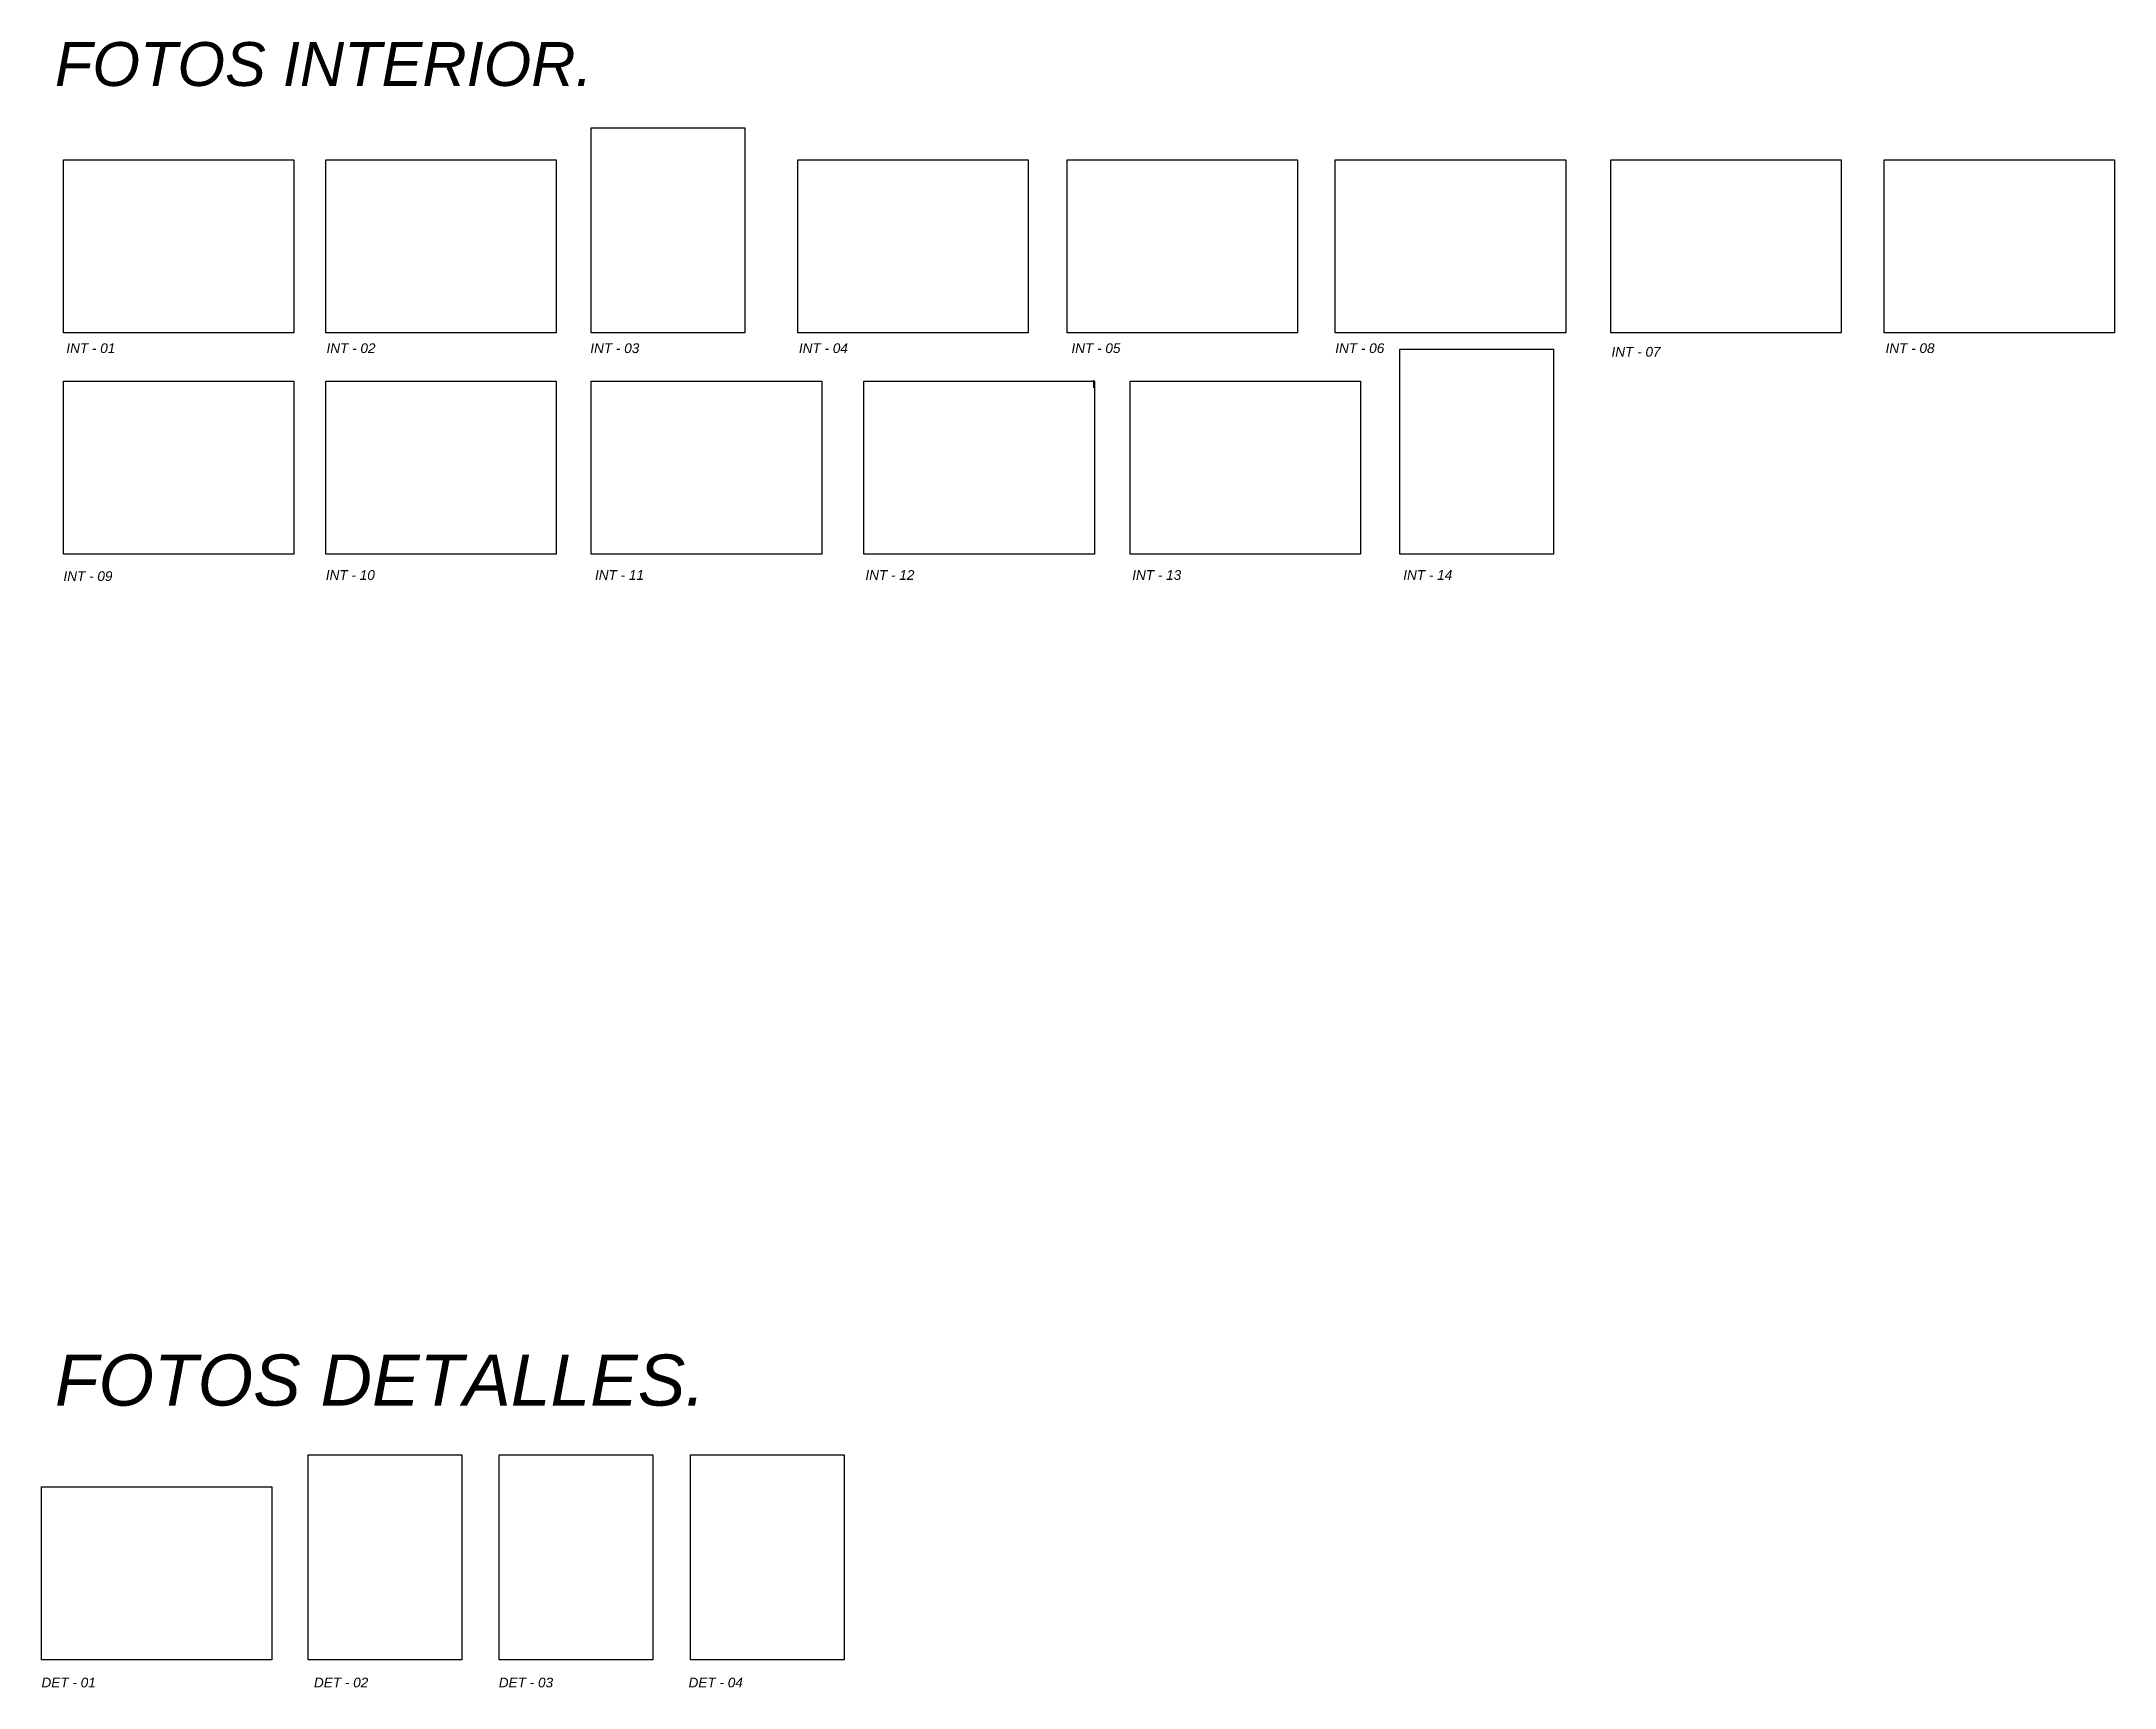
# Model space of a CAD drawing. Header units: millimetres. Extents: x 10930 to 21977, y 3784 to 7635.
# Drawn here: x 10929.76 to 10956.74, y 3799.73 to 3821.15 of the extents above; entities that cross this region are included whole.
import ezdxf

# ---------------------------------------------------------------- set-up
doc = ezdxf.new("R2010")
doc.units = ezdxf.units.MM
doc.layers.add('CORTE', color=224, linetype='Continuous')
doc.layers.add('IMAGENES', color=191, linetype='Continuous')
doc.styles.get("Standard").update_dxf_attribs({"font": 'arial.ttf'})
picture_1 = doc.add_image_def('image5.jpeg', size_in_pixel=(1280, 960))
picture_2 = doc.add_image_def('image6.jpeg', size_in_pixel=(1280, 960))
picture_3 = doc.add_image_def('image7.jpeg', size_in_pixel=(960, 1280))
picture_4 = doc.add_image_def('image8.jpeg', size_in_pixel=(1280, 960))
picture_5 = doc.add_image_def('image9.jpeg', size_in_pixel=(1280, 960))
picture_6 = doc.add_image_def('image10.jpeg', size_in_pixel=(1280, 960))
picture_7 = doc.add_image_def('image11.jpeg', size_in_pixel=(1280, 960))
picture_8 = doc.add_image_def('image12.jpeg', size_in_pixel=(1280, 960))
picture_9 = doc.add_image_def('image13.jpeg', size_in_pixel=(1280, 960))
picture_10 = doc.add_image_def('image14.jpeg', size_in_pixel=(1280, 960))
picture_11 = doc.add_image_def('image15.jpeg', size_in_pixel=(1280, 960))
picture_12 = doc.add_image_def('image16.jpeg', size_in_pixel=(1280, 960))
picture_13 = doc.add_image_def('image17.jpeg', size_in_pixel=(1280, 960))
picture_14 = doc.add_image_def('image18.jpeg', size_in_pixel=(960, 1280))
picture_15 = doc.add_image_def('image19.jpeg', size_in_pixel=(1280, 960))
picture_16 = doc.add_image_def('image20.jpeg', size_in_pixel=(960, 1280))
picture_17 = doc.add_image_def('image21.jpeg', size_in_pixel=(960, 1280))
picture_18 = doc.add_image_def('image22.jpeg', size_in_pixel=(960, 1280))

msp = doc.modelspace()

# ---------------------------------------------------------------- texts
at = {"layer": 'IMAGENES', "color": 7, "attachment_point": 1}
for s, width, insert, char_height in [('{\\fArial|b0|i1|c0|p34;\\C230;FOTOS INTERIOR.}', 7.49328, (10929.931, 3821.139), 0.57071), ('{\\fArial|b0|i1|c0|p34;\\C230;INT - 01}', 1.88202, (10930.079, 3817.219), 0.12648), ('{\\fArial|b0|i1|c0|p34;\\C230;INT - 02}', 1.88202, (10933.466, 3817.219), 0.12648), ('{\\fArial|b0|i1|c0|p34;\\C230;INT - 03}', 1.88202, (10936.9, 3817.219), 0.12648), ('{\\fArial|b0|i1|c0|p34;\\C230;INT - 04}', 1.88202, (10939.615, 3817.219), 0.12648), ('{\\fArial|b0|i1|c0|p34;\\C230;INT - 05}', 1.88202, (10943.163, 3817.219), 0.12648), ('{\\fArial|b0|i1|c0|p34;\\C230;INT - 06}', 1.88202, (10946.597, 3817.219), 0.12648), ('{\\fArial|b0|i1|c0|p34;\\C230;INT - 07}', 1.88202, (10950.193, 3817.172), 0.12648), ('{\\fArial|b0|i1|c0|p34;\\C230;INT - 08}', 1.88202, (10953.76, 3817.219), 0.12648), ('{\\fArial|b0|i1|c0|p34;\\C230;INT - 09}', 1.88202, (10930.042, 3814.253), 0.12648), ('{\\fArial|b0|i1|c0|p34;\\C230;INT - 10}', 1.88202, (10933.457, 3814.267), 0.12648), ('{\\fArial|b0|i1|c0|p34;\\C230;INT - 11}', 1.88202, (10936.961, 3814.267), 0.12648), ('{\\fArial|b0|i1|c0|p34;\\C230;INT - 12}', 1.88202, (10940.481, 3814.267), 0.12648), ('{\\fArial|b0|i1|c0|p34;\\C230;INT - 13}', 1.88202, (10943.954, 3814.267), 0.12648), ('{\\fArial|b0|i1|c0|p34;\\C230;INT - 14}', 1.88202, (10947.482, 3814.267), 0.12648), ('{\\fArial|b0|i1|c0|p34;\\C230;FOTOS DETALLES.}', 10.33999, (10929.931, 3804.06), 0.66491), ('{\\fArial|b0|i1|c0|p34;\\C230;DET - 01}', 1.88202, (10929.756, 3799.855), 0.12648), ('{\\fArial|b0|i1|c0|p34;\\C230;DET - 02}', 1.88202, (10933.303, 3799.855), 0.12648), ('{\\fArial|b0|i1|c0|p34;\\C230;DET - 03}', 1.88202, (10935.709, 3799.855), 0.12648), ('{\\fArial|b0|i1|c0|p34;\\C230;DET - 04}', 1.88202, (10938.179, 3799.855), 0.12648)]:
    msp.add_mtext_dynamic_manual_height_columns(s, width=width, gutter_width=12.5, heights=[0], dxfattribs=dict(at, insert=insert, char_height=char_height))

# ---------------------------------------------------------------- linework, layer by layer
at = {"layer": 'CORTE'}
msp.add_line((10943.454, 3816.64), (10943.454, 3816.74), dxfattribs=at)

msp.set_redraw_order([(e.dxf.handle, doc.entitydb.next_handle()) for e in msp.query("TEXT MTEXT ATTDEF DIMENSION ARC_DIMENSION")])  # texts and dimensions are drawn at this point

# ---------------------------------------------------------------- pictures from other files: only their frames are drawn
at = {"layer": 'IMAGENES', "color": 144}
image = msp.add_image(picture_3, insert=(10936.912, 3817.356), size_in_units=(2, 2.667), dxfattribs=at)
image.dxf.flags = 7
image = msp.add_image(picture_1, insert=(10930.042, 3817.356), size_in_units=(3, 2.25), dxfattribs=at)
image.dxf.flags = 7
image = msp.add_image(picture_2, insert=(10933.456, 3817.356), size_in_units=(3, 2.25), dxfattribs=at)
image.dxf.flags = 7
image = msp.add_image(picture_4, insert=(10939.6, 3817.356), size_in_units=(3, 2.25), dxfattribs=at)
image.dxf.flags = 7
image = msp.add_image(picture_5, insert=(10943.107, 3817.356), size_in_units=(3, 2.25), dxfattribs=at)
image.dxf.flags = 7
image = msp.add_image(picture_6, insert=(10946.597, 3817.356), size_in_units=(3, 2.25), dxfattribs=at)
image.dxf.flags = 7
image = msp.add_image(picture_7, insert=(10950.183, 3817.356), size_in_units=(3, 2.25), dxfattribs=at)
image.dxf.flags = 7
image = msp.add_image(picture_8, insert=(10953.741, 3817.356), size_in_units=(3, 2.25), dxfattribs=at)
image.dxf.flags = 7
image = msp.add_image(picture_14, insert=(10947.437, 3814.475), size_in_units=(2, 2.667), dxfattribs=at)
image.dxf.flags = 7
image = msp.add_image(picture_9, insert=(10930.042, 3814.475), size_in_units=(3, 2.25), dxfattribs=at)
image.dxf.flags = 7
image = msp.add_image(picture_10, insert=(10933.457, 3814.475), size_in_units=(3, 2.25), dxfattribs=at)
image.dxf.flags = 7
image = msp.add_image(picture_11, insert=(10936.913, 3814.475), size_in_units=(3, 2.25), dxfattribs=at)
image.dxf.flags = 7
image = msp.add_image(picture_12, insert=(10940.462, 3814.475), size_in_units=(3, 2.25), dxfattribs=at)
image.dxf.flags = 7
image = msp.add_image(picture_13, insert=(10943.927, 3814.475), size_in_units=(3, 2.25), dxfattribs=at)
image.dxf.flags = 7
image = msp.add_image(picture_16, insert=(10933.228, 3800.087), size_in_units=(2, 2.667), dxfattribs=at)
image.dxf.flags = 7
image = msp.add_image(picture_17, insert=(10935.713, 3800.087), size_in_units=(2, 2.667), dxfattribs=at)
image.dxf.flags = 7
image = msp.add_image(picture_18, insert=(10938.205, 3800.087), size_in_units=(2, 2.667), dxfattribs=at)
image.dxf.flags = 7
image = msp.add_image(picture_15, insert=(10929.756, 3800.087), size_in_units=(3, 2.25), dxfattribs=at)
image.dxf.flags = 7

doc.saveas('drawing.dxf')
